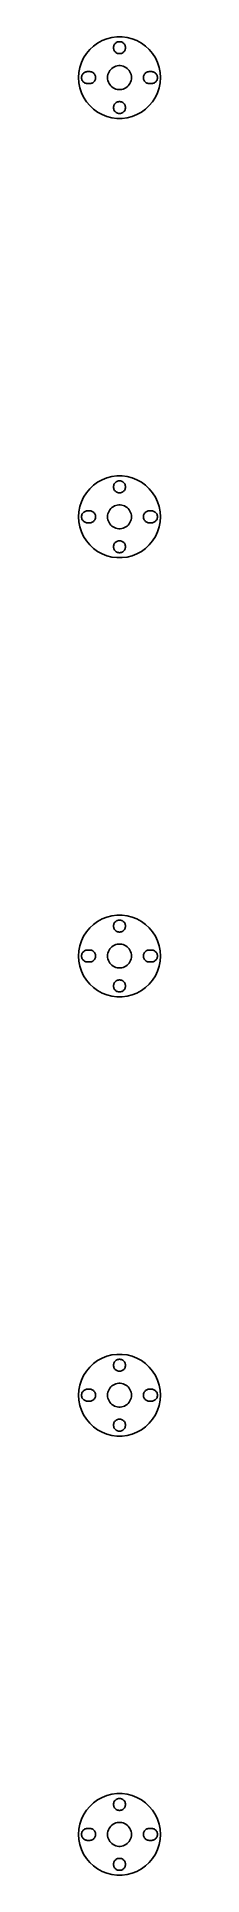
# Model space of a CAD drawing. Header units: metres. Extents: x -10 to 10, y -10 to 450.
import ezdxf

# ---------------------------------------------------------------- set-up
doc = ezdxf.new("R2010")
doc.units = ezdxf.units.M

msp = doc.modelspace()

# ---------------------------------------------------------------- linework, layer by layer
for p, q in [((-7.47192, 447.017), (-8.29242, 446.025)), ((-6.53358, 447.898), (-7.47192, 447.017)), ((-5.49222, 448.654), (-6.53358, 447.898)), ((-4.36423, 449.274), (-5.49222, 448.654)), ((-3.16742, 449.748), (-4.36423, 449.274)), ((-1.92065, 450.068), (-3.16742, 449.748)), ((-0.6436, 450.23), (-1.92065, 450.068)), ((-1.5, 447.5), (-1.48816, 447.688)), ((-1.48816, 447.312), (-1.5, 447.5)), ((-1.48816, 447.688), (-1.45287, 447.873)), ((-1.45287, 447.127), (-1.48816, 447.312)), ((-1.45287, 447.873), (-1.39465, 448.052)), ((-1.39465, 446.948), (-1.45287, 447.127)), ((-1.39465, 448.052), (-1.31445, 448.223)), ((-1.31445, 446.777), (-1.39465, 446.948)), ((-1.31445, 448.223), (-1.21352, 448.382)), ((-1.21352, 446.618), (-1.31445, 446.777)), ((-1.21352, 448.382), (-1.09344, 448.527)), ((-1.09344, 448.527), (-0.956131, 448.656)), ((-0.956131, 448.656), (-0.803726, 448.766)), ((-0.803726, 448.766), (-0.638657, 448.857)), ((0.6436, 450.23), (-0.6436, 450.23)), ((-0.638657, 448.857), (-0.463516, 448.927)), ((-0.463516, 448.927), (-0.281067, 448.973)), ((-0.281067, 448.973), (-0.094177, 448.997)), ((-0.094177, 448.997), (0.094177, 448.997)), ((0.094177, 448.997), (0.281067, 448.973)), ((0.281067, 448.973), (0.463516, 448.927)), ((0.463516, 448.927), (0.638657, 448.857)), ((0.638657, 448.857), (0.803726, 448.766)), ((1.92065, 450.068), (0.6436, 450.23)), ((0.803726, 448.766), (0.956131, 448.656)), ((0.956131, 448.656), (1.09344, 448.527)), ((1.09344, 448.527), (1.21352, 448.382)), ((1.21352, 448.382), (1.31445, 448.223)), ((1.31445, 446.777), (1.21352, 446.618)), ((1.31445, 448.223), (1.39465, 448.052)), ((1.39465, 446.948), (1.31445, 446.777)), ((1.39465, 448.052), (1.45287, 447.873)), ((1.45287, 447.127), (1.39465, 446.948)), ((1.45287, 447.873), (1.48816, 447.688)), ((1.48816, 447.312), (1.45287, 447.127)), ((1.48816, 447.688), (1.5, 447.5)), ((1.5, 447.5), (1.48816, 447.312)), ((3.16742, 449.748), (1.92065, 450.068)), ((4.36423, 449.274), (3.16742, 449.748)), ((5.49222, 448.654), (4.36423, 449.274)), ((6.53358, 447.898), (5.49222, 448.654)), ((7.47192, 447.017), (6.53358, 447.898)), ((8.29242, 446.025), (7.47192, 447.017)), ((-9.92796, 442.549), (-10.1692, 441.285)), ((-9.5302, 443.773), (-9.92796, 442.549)), ((-8.98213, 444.938), (-9.5302, 443.773)), ((-8.29242, 446.025), (-8.98213, 444.938)), ((-2.42705, 441.763), (-2.1869, 442.054)), ((-2.1869, 442.054), (-1.91226, 442.312)), ((-1.91226, 442.312), (-1.60747, 442.533)), ((-1.60747, 442.533), (-1.27733, 442.714)), ((-1.27733, 442.714), (-0.927048, 442.853)), ((-1.09344, 446.473), (-1.21352, 446.618)), ((-0.956131, 446.344), (-1.09344, 446.473)), ((-0.803726, 446.234), (-0.956131, 446.344)), ((-0.927048, 442.853), (-0.562134, 442.947)), ((-0.638657, 446.143), (-0.803726, 446.234)), ((-0.463516, 446.073), (-0.638657, 446.143)), ((-0.562134, 442.947), (-0.18837, 442.994)), ((-0.281067, 446.027), (-0.463516, 446.073)), ((-0.094177, 446.003), (-0.281067, 446.027)), ((-0.18837, 442.994), (0.18837, 442.994)), ((0.094177, 446.003), (-0.094177, 446.003)), ((0.281067, 446.027), (0.094177, 446.003)), ((0.18837, 442.994), (0.562134, 442.947)), ((0.463516, 446.073), (0.281067, 446.027)), ((0.638657, 446.143), (0.463516, 446.073)), ((0.562134, 442.947), (0.927048, 442.853)), ((0.803726, 446.234), (0.638657, 446.143)), ((0.956131, 446.344), (0.803726, 446.234)), ((0.927048, 442.853), (1.27733, 442.714)), ((1.09344, 446.473), (0.956131, 446.344)), ((1.21352, 446.618), (1.09344, 446.473)), ((1.27733, 442.714), (1.60747, 442.533)), ((1.60747, 442.533), (1.91226, 442.312)), ((1.91226, 442.312), (2.1869, 442.054)), ((2.1869, 442.054), (2.42705, 441.763)), ((8.98213, 444.938), (8.29242, 446.025)), ((9.5302, 443.773), (8.98213, 444.938)), ((9.92796, 442.549), (9.5302, 443.773)), ((10.1692, 441.285), (9.92796, 442.549)), ((-10.1692, 441.285), (-10.25, 440)), ((-10.25, 440), (-10.1692, 438.715)), ((-10.1692, 438.715), (-9.92796, 437.451)), ((-9.92796, 437.451), (-9.5302, 436.227)), ((-9.5, 440), (-9.48816, 440.188)), ((-9.48816, 439.812), (-9.5, 440)), ((-9.48816, 440.188), (-9.45287, 440.373)), ((-9.45287, 439.627), (-9.48816, 439.812)), ((-9.45287, 440.373), (-9.39465, 440.552)), ((-9.39465, 439.448), (-9.45287, 439.627)), ((-9.39465, 440.552), (-9.31445, 440.723)), ((-9.31445, 439.277), (-9.39465, 439.448)), ((-9.31445, 440.723), (-9.21352, 440.882)), ((-9.21352, 439.118), (-9.31445, 439.277)), ((-9.21352, 440.882), (-9.09344, 441.027)), ((-9.09344, 438.973), (-9.21352, 439.118)), ((-9.09344, 441.027), (-8.95613, 441.156)), ((-8.95613, 438.844), (-9.09344, 438.973)), ((-8.95613, 441.156), (-8.80373, 441.266)), ((-8.80373, 438.734), (-8.95613, 438.844)), ((-8.80373, 441.266), (-8.63866, 441.357)), ((-8.63866, 438.643), (-8.80373, 438.734)), ((-8.63866, 441.357), (-8.46352, 441.427)), ((-8.46352, 438.573), (-8.63866, 438.643)), ((-8.46352, 441.427), (-8.28107, 441.473)), ((-8.28107, 438.527), (-8.46352, 438.573)), ((-8.28107, 441.473), (-8.09418, 441.497)), ((-8.09418, 438.503), (-8.28107, 438.527)), ((-8.09418, 441.497), (-7.40581, 441.497)), ((-7.40581, 438.503), (-8.09418, 438.503)), ((-7.40581, 441.497), (-7.21892, 441.473)), ((-7.21892, 438.527), (-7.40581, 438.503)), ((-7.21892, 441.473), (-7.03647, 441.427)), ((-7.03647, 438.573), (-7.21892, 438.527)), ((-7.03647, 441.427), (-6.86133, 441.357)), ((-6.86133, 438.643), (-7.03647, 438.573)), ((-6.86133, 441.357), (-6.69626, 441.266)), ((-6.69626, 438.734), (-6.86133, 438.643)), ((-6.69626, 441.266), (-6.54385, 441.156)), ((-6.54385, 438.844), (-6.69626, 438.734)), ((-6.54385, 441.156), (-6.40654, 441.027)), ((-6.40654, 438.973), (-6.54385, 438.844)), ((-6.40654, 441.027), (-6.28647, 440.882)), ((-6.28647, 439.118), (-6.40654, 438.973)), ((-6.28647, 440.882), (-6.18553, 440.723)), ((-6.18553, 439.277), (-6.28647, 439.118)), ((-6.18553, 440.723), (-6.10533, 440.552)), ((-6.10533, 439.448), (-6.18553, 439.277)), ((-6.10533, 440.552), (-6.04712, 440.373)), ((-6.04712, 439.627), (-6.10533, 439.448)), ((-6.04712, 440.373), (-6.01183, 440.188)), ((-6.01183, 439.812), (-6.04712, 439.627)), ((-6.01183, 440.188), (-6, 440)), ((-6, 440), (-6.01183, 439.812)), ((-3, 440), (-2.97633, 440.376)), ((-2.97633, 439.624), (-3, 440)), ((-2.97633, 440.376), (-2.90575, 440.746)), ((-2.90575, 439.254), (-2.97633, 439.624)), ((-2.90575, 440.746), (-2.78932, 441.104)), ((-2.78932, 438.896), (-2.90575, 439.254)), ((-2.78932, 441.104), (-2.62891, 441.445)), ((-2.62891, 438.555), (-2.78932, 438.896)), ((-2.62891, 441.445), (-2.42705, 441.763)), ((-2.42705, 438.237), (-2.62891, 438.555)), ((-2.1869, 437.946), (-2.42705, 438.237)), ((-1.91226, 437.688), (-2.1869, 437.946)), ((-1.60747, 437.467), (-1.91226, 437.688)), ((-1.27733, 437.286), (-1.60747, 437.467)), ((1.60747, 437.467), (1.27733, 437.286)), ((1.91226, 437.688), (1.60747, 437.467)), ((2.1869, 437.946), (1.91226, 437.688)), ((2.42705, 438.237), (2.1869, 437.946)), ((2.42705, 441.763), (2.62891, 441.445)), ((2.62891, 438.555), (2.42705, 438.237)), ((2.62891, 441.445), (2.78932, 441.104)), ((2.78932, 438.896), (2.62891, 438.555)), ((2.78932, 441.104), (2.90575, 440.746)), ((2.90575, 439.254), (2.78932, 438.896)), ((2.90575, 440.746), (2.97633, 440.376)), ((2.97633, 439.624), (2.90575, 439.254)), ((2.97633, 440.376), (3, 440)), ((3, 440), (2.97633, 439.624)), ((6, 440), (6.01183, 440.188)), ((6.01183, 439.812), (6, 440)), ((6.01183, 440.188), (6.04712, 440.373)), ((6.04712, 439.627), (6.01183, 439.812)), ((6.04712, 440.373), (6.10533, 440.552)), ((6.10533, 439.448), (6.04712, 439.627)), ((6.10533, 440.552), (6.18553, 440.723)), ((6.18553, 439.277), (6.10533, 439.448)), ((6.18553, 440.723), (6.28647, 440.882)), ((6.28647, 439.118), (6.18553, 439.277)), ((6.28647, 440.882), (6.40654, 441.027)), ((6.40654, 438.973), (6.28647, 439.118)), ((6.40654, 441.027), (6.54385, 441.156)), ((6.54385, 438.844), (6.40654, 438.973)), ((6.54385, 441.156), (6.69626, 441.266)), ((6.69626, 438.734), (6.54385, 438.844)), ((6.69626, 441.266), (6.86133, 441.357)), ((6.86133, 438.643), (6.69626, 438.734)), ((6.86133, 441.357), (7.03647, 441.427)), ((7.03647, 438.573), (6.86133, 438.643)), ((7.03647, 441.427), (7.21892, 441.473)), ((7.21892, 438.527), (7.03647, 438.573)), ((7.21892, 441.473), (7.40581, 441.497)), ((7.40581, 438.503), (7.21892, 438.527)), ((7.40581, 441.497), (8.09418, 441.497)), ((8.09418, 438.503), (7.40581, 438.503)), ((8.09418, 441.497), (8.28107, 441.473)), ((8.28107, 438.527), (8.09418, 438.503)), ((8.28107, 441.473), (8.46352, 441.427)), ((8.46352, 438.573), (8.28107, 438.527)), ((8.46352, 441.427), (8.63866, 441.357)), ((8.63866, 438.643), (8.46352, 438.573)), ((8.63866, 441.357), (8.80373, 441.266)), ((8.80373, 438.734), (8.63866, 438.643)), ((8.80373, 441.266), (8.95613, 441.156)), ((8.95613, 438.844), (8.80373, 438.734)), ((8.95613, 441.156), (9.09344, 441.027)), ((9.09344, 438.973), (8.95613, 438.844)), ((9.09344, 441.027), (9.21352, 440.882)), ((9.21352, 439.118), (9.09344, 438.973)), ((9.21352, 440.882), (9.31445, 440.723)), ((9.31445, 439.277), (9.21352, 439.118)), ((9.31445, 440.723), (9.39465, 440.552)), ((9.39465, 439.448), (9.31445, 439.277)), ((9.39465, 440.552), (9.45287, 440.373)), ((9.45287, 439.627), (9.39465, 439.448)), ((9.45287, 440.373), (9.48816, 440.188)), ((9.48816, 439.812), (9.45287, 439.627)), ((9.48816, 440.188), (9.5, 440)), ((9.5, 440), (9.48816, 439.812)), ((9.5302, 436.227), (9.92796, 437.451)), ((9.92796, 437.451), (10.1692, 438.715)), ((10.25, 440), (10.1692, 441.285)), ((10.1692, 438.715), (10.25, 440)), ((-9.5302, 436.227), (-8.98213, 435.062)), ((-8.98213, 435.062), (-8.29242, 433.975)), ((-8.29242, 433.975), (-7.47192, 432.983)), ((-7.47192, 432.983), (-6.53358, 432.102)), ((-1.48816, 432.688), (-1.45287, 432.873)), ((-1.45287, 432.873), (-1.39465, 433.052)), ((-1.39465, 433.052), (-1.31445, 433.223)), ((-1.31445, 433.223), (-1.21352, 433.382)), ((-0.927048, 437.147), (-1.27733, 437.286)), ((-1.21352, 433.382), (-1.09344, 433.527)), ((-1.09344, 433.527), (-0.956131, 433.656)), ((-0.956131, 433.656), (-0.803726, 433.766)), ((-0.562134, 437.053), (-0.927048, 437.147)), ((-0.803726, 433.766), (-0.638657, 433.857)), ((-0.638657, 433.857), (-0.463516, 433.927)), ((-0.18837, 437.006), (-0.562134, 437.053)), ((-0.463516, 433.927), (-0.281067, 433.973)), ((-0.281067, 433.973), (-0.094177, 433.997)), ((0.18837, 437.006), (-0.18837, 437.006)), ((-0.094177, 433.997), (0.094177, 433.997)), ((0.094177, 433.997), (0.281067, 433.973)), ((0.562134, 437.053), (0.18837, 437.006)), ((0.281067, 433.973), (0.463516, 433.927)), ((0.463516, 433.927), (0.638657, 433.857)), ((0.927048, 437.147), (0.562134, 437.053)), ((0.638657, 433.857), (0.803726, 433.766)), ((0.803726, 433.766), (0.956131, 433.656)), ((1.27733, 437.286), (0.927048, 437.147)), ((0.956131, 433.656), (1.09344, 433.527)), ((1.09344, 433.527), (1.21352, 433.382)), ((1.21352, 433.382), (1.31445, 433.223)), ((1.31445, 433.223), (1.39465, 433.052)), ((1.39465, 433.052), (1.45287, 432.873)), ((1.45287, 432.873), (1.48816, 432.688)), ((6.53358, 432.102), (7.47192, 432.983)), ((7.47192, 432.983), (8.29242, 433.975)), ((8.29242, 433.975), (8.98213, 435.062)), ((8.98213, 435.062), (9.5302, 436.227)), ((-6.53358, 432.102), (-5.49222, 431.346)), ((-5.49222, 431.346), (-4.36423, 430.726)), ((-4.36423, 430.726), (-3.16742, 430.252)), ((-3.16742, 430.252), (-1.92065, 429.932)), ((-1.92065, 429.932), (-0.6436, 429.77)), ((-1.5, 432.5), (-1.48816, 432.688)), ((-1.48816, 432.312), (-1.5, 432.5)), ((-1.45287, 432.127), (-1.48816, 432.312)), ((-1.39465, 431.948), (-1.45287, 432.127)), ((-1.31445, 431.777), (-1.39465, 431.948)), ((-1.21352, 431.618), (-1.31445, 431.777)), ((-1.09344, 431.473), (-1.21352, 431.618)), ((-0.956131, 431.344), (-1.09344, 431.473)), ((-0.803726, 431.234), (-0.956131, 431.344)), ((-0.638657, 431.143), (-0.803726, 431.234)), ((-0.6436, 429.77), (0.6436, 429.77)), ((-0.463516, 431.073), (-0.638657, 431.143)), ((-0.281067, 431.027), (-0.463516, 431.073)), ((-0.094177, 431.003), (-0.281067, 431.027)), ((0.094177, 431.003), (-0.094177, 431.003)), ((0.281067, 431.027), (0.094177, 431.003)), ((0.463516, 431.073), (0.281067, 431.027)), ((0.638657, 431.143), (0.463516, 431.073)), ((0.803726, 431.234), (0.638657, 431.143)), ((0.6436, 429.77), (1.92065, 429.932)), ((0.956131, 431.344), (0.803726, 431.234)), ((1.09344, 431.473), (0.956131, 431.344)), ((1.21352, 431.618), (1.09344, 431.473)), ((1.31445, 431.777), (1.21352, 431.618)), ((1.39465, 431.948), (1.31445, 431.777)), ((1.45287, 432.127), (1.39465, 431.948)), ((1.48816, 432.312), (1.45287, 432.127)), ((1.48816, 432.688), (1.5, 432.5)), ((1.5, 432.5), (1.48816, 432.312)), ((1.92065, 429.932), (3.16742, 430.252)), ((3.16742, 430.252), (4.36423, 430.726)), ((4.36423, 430.726), (5.49222, 431.346)), ((5.49222, 431.346), (6.53358, 432.102)), ((-7.47192, 337.017), (-8.29242, 336.025)), ((-6.53358, 337.898), (-7.47192, 337.017)), ((-5.49222, 338.654), (-6.53358, 337.898)), ((-4.36423, 339.274), (-5.49222, 338.654)), ((-3.16742, 339.748), (-4.36423, 339.274)), ((-1.92065, 340.068), (-3.16742, 339.748)), ((-0.6436, 340.23), (-1.92065, 340.068)), ((-1.5, 337.5), (-1.48816, 337.688)), ((-1.48816, 337.312), (-1.5, 337.5)), ((-1.48816, 337.688), (-1.45287, 337.873)), ((-1.45287, 337.127), (-1.48816, 337.312)), ((-1.45287, 337.873), (-1.39465, 338.052)), ((-1.39465, 336.948), (-1.45287, 337.127)), ((-1.39465, 338.052), (-1.31445, 338.223)), ((-1.31445, 336.777), (-1.39465, 336.948)), ((-1.31445, 338.223), (-1.21352, 338.382)), ((-1.21352, 336.618), (-1.31445, 336.777)), ((-1.21352, 338.382), (-1.09344, 338.527)), ((-1.09344, 336.473), (-1.21352, 336.618)), ((-1.09344, 338.527), (-0.956131, 338.656)), ((-0.956131, 336.344), (-1.09344, 336.473)), ((-0.956131, 338.656), (-0.803726, 338.766)), ((-0.803726, 336.234), (-0.956131, 336.344)), ((-0.803726, 338.766), (-0.638657, 338.857)), ((-0.638657, 336.143), (-0.803726, 336.234)), ((0.6436, 340.23), (-0.6436, 340.23)), ((-0.638657, 338.857), (-0.463516, 338.927)), ((-0.463516, 336.073), (-0.638657, 336.143)), ((-0.463516, 338.927), (-0.281067, 338.973)), ((-0.281067, 338.973), (-0.094177, 338.997)), ((-0.094177, 338.997), (0.094177, 338.997)), ((0.094177, 338.997), (0.281067, 338.973)), ((0.281067, 338.973), (0.463516, 338.927)), ((0.463516, 338.927), (0.638657, 338.857)), ((0.638657, 336.143), (0.463516, 336.073)), ((0.638657, 338.857), (0.803726, 338.766)), ((0.803726, 336.234), (0.638657, 336.143)), ((1.92065, 340.068), (0.6436, 340.23)), ((0.803726, 338.766), (0.956131, 338.656)), ((0.956131, 336.344), (0.803726, 336.234)), ((0.956131, 338.656), (1.09344, 338.527)), ((1.09344, 336.473), (0.956131, 336.344)), ((1.09344, 338.527), (1.21352, 338.382)), ((1.21352, 336.618), (1.09344, 336.473)), ((1.21352, 338.382), (1.31445, 338.223)), ((1.31445, 336.777), (1.21352, 336.618)), ((1.31445, 338.223), (1.39465, 338.052)), ((1.39465, 336.948), (1.31445, 336.777)), ((1.39465, 338.052), (1.45287, 337.873)), ((1.45287, 337.127), (1.39465, 336.948)), ((1.45287, 337.873), (1.48816, 337.688)), ((1.48816, 337.312), (1.45287, 337.127)), ((1.48816, 337.688), (1.5, 337.5)), ((1.5, 337.5), (1.48816, 337.312)), ((3.16742, 339.748), (1.92065, 340.068)), ((4.36423, 339.274), (3.16742, 339.748)), ((5.49222, 338.654), (4.36423, 339.274)), ((6.53358, 337.898), (5.49222, 338.654)), ((7.47192, 337.017), (6.53358, 337.898)), ((8.29242, 336.025), (7.47192, 337.017)), ((-9.92796, 332.549), (-10.1692, 331.285)), ((-9.5302, 333.773), (-9.92796, 332.549)), ((-8.98213, 334.938), (-9.5302, 333.773)), ((-8.29242, 336.025), (-8.98213, 334.938)), ((-2.62891, 331.445), (-2.42705, 331.763)), ((-2.42705, 331.763), (-2.1869, 332.054)), ((-2.1869, 332.054), (-1.91226, 332.312)), ((-1.91226, 332.312), (-1.60747, 332.533)), ((-1.60747, 332.533), (-1.27733, 332.714)), ((-1.27733, 332.714), (-0.927048, 332.853)), ((-0.927048, 332.853), (-0.562134, 332.947)), ((-0.562134, 332.947), (-0.18837, 332.994)), ((-0.281067, 336.027), (-0.463516, 336.073)), ((-0.094177, 336.003), (-0.281067, 336.027)), ((-0.18837, 332.994), (0.18837, 332.994)), ((0.094177, 336.003), (-0.094177, 336.003)), ((0.281067, 336.027), (0.094177, 336.003)), ((0.18837, 332.994), (0.562134, 332.947)), ((0.463516, 336.073), (0.281067, 336.027)), ((0.562134, 332.947), (0.927048, 332.853)), ((0.927048, 332.853), (1.27733, 332.714)), ((1.27733, 332.714), (1.60747, 332.533)), ((1.60747, 332.533), (1.91226, 332.312)), ((1.91226, 332.312), (2.1869, 332.054)), ((2.1869, 332.054), (2.42705, 331.763)), ((2.42705, 331.763), (2.62891, 331.445)), ((8.98213, 334.938), (8.29242, 336.025)), ((9.5302, 333.773), (8.98213, 334.938)), ((9.92796, 332.549), (9.5302, 333.773)), ((10.1692, 331.285), (9.92796, 332.549)), ((-10.1692, 331.285), (-10.25, 330)), ((-10.25, 330), (-10.1692, 328.715)), ((-10.1692, 328.715), (-9.92796, 327.451)), ((-9.92796, 327.451), (-9.5302, 326.227)), ((-9.5, 330), (-9.48816, 330.188)), ((-9.48816, 329.812), (-9.5, 330)), ((-9.48816, 330.188), (-9.45287, 330.373)), ((-9.45287, 329.627), (-9.48816, 329.812)), ((-9.45287, 330.373), (-9.39465, 330.552)), ((-9.39465, 329.448), (-9.45287, 329.627)), ((-9.39465, 330.552), (-9.31445, 330.723)), ((-9.31445, 329.277), (-9.39465, 329.448)), ((-9.31445, 330.723), (-9.21352, 330.882)), ((-9.21352, 329.118), (-9.31445, 329.277)), ((-9.21352, 330.882), (-9.09344, 331.027)), ((-9.09344, 328.973), (-9.21352, 329.118)), ((-9.09344, 331.027), (-8.95613, 331.156)), ((-8.95613, 328.844), (-9.09344, 328.973)), ((-8.95613, 331.156), (-8.80373, 331.266)), ((-8.80373, 328.734), (-8.95613, 328.844)), ((-8.80373, 331.266), (-8.63866, 331.357)), ((-8.63866, 328.643), (-8.80373, 328.734)), ((-8.63866, 331.357), (-8.46352, 331.427)), ((-8.46352, 328.573), (-8.63866, 328.643)), ((-8.46352, 331.427), (-8.28107, 331.473)), ((-8.28107, 328.527), (-8.46352, 328.573)), ((-8.28107, 331.473), (-8.09418, 331.497)), ((-8.09418, 328.503), (-8.28107, 328.527)), ((-8.09418, 331.497), (-7.40581, 331.497)), ((-7.40581, 328.503), (-8.09418, 328.503)), ((-7.40581, 331.497), (-7.21892, 331.473)), ((-7.21892, 328.527), (-7.40581, 328.503)), ((-7.21892, 331.473), (-7.03647, 331.427)), ((-7.03647, 328.573), (-7.21892, 328.527)), ((-7.03647, 331.427), (-6.86133, 331.357)), ((-6.86133, 328.643), (-7.03647, 328.573)), ((-6.86133, 331.357), (-6.69626, 331.266)), ((-6.69626, 328.734), (-6.86133, 328.643)), ((-6.69626, 331.266), (-6.54385, 331.156)), ((-6.54385, 328.844), (-6.69626, 328.734)), ((-6.54385, 331.156), (-6.40654, 331.027)), ((-6.40654, 328.973), (-6.54385, 328.844)), ((-6.40654, 331.027), (-6.28647, 330.882)), ((-6.28647, 329.118), (-6.40654, 328.973)), ((-6.28647, 330.882), (-6.18553, 330.723)), ((-6.18553, 329.277), (-6.28647, 329.118)), ((-6.18553, 330.723), (-6.10533, 330.552)), ((-6.10533, 329.448), (-6.18553, 329.277)), ((-6.10533, 330.552), (-6.04712, 330.373)), ((-6.04712, 329.627), (-6.10533, 329.448)), ((-6.04712, 330.373), (-6.01183, 330.188)), ((-6.01183, 329.812), (-6.04712, 329.627)), ((-6.01183, 330.188), (-6, 330)), ((-6, 330), (-6.01183, 329.812)), ((-3, 330), (-2.97633, 330.376)), ((-2.97633, 329.624), (-3, 330)), ((-2.97633, 330.376), (-2.90575, 330.746)), ((-2.90575, 329.254), (-2.97633, 329.624)), ((-2.90575, 330.746), (-2.78932, 331.104)), ((-2.78932, 328.896), (-2.90575, 329.254)), ((-2.78932, 331.104), (-2.62891, 331.445)), ((-2.62891, 328.555), (-2.78932, 328.896)), ((-2.42705, 328.237), (-2.62891, 328.555)), ((-2.1869, 327.946), (-2.42705, 328.237)), ((-1.91226, 327.688), (-2.1869, 327.946)), ((-1.60747, 327.467), (-1.91226, 327.688)), ((-1.27733, 327.286), (-1.60747, 327.467)), ((-0.927048, 327.147), (-1.27733, 327.286)), ((-0.562134, 327.053), (-0.927048, 327.147)), ((-0.18837, 327.006), (-0.562134, 327.053)), ((0.18837, 327.006), (-0.18837, 327.006)), ((0.562134, 327.053), (0.18837, 327.006)), ((0.927048, 327.147), (0.562134, 327.053)), ((1.27733, 327.286), (0.927048, 327.147)), ((1.60747, 327.467), (1.27733, 327.286)), ((1.91226, 327.688), (1.60747, 327.467)), ((2.1869, 327.946), (1.91226, 327.688)), ((2.42705, 328.237), (2.1869, 327.946)), ((2.62891, 328.555), (2.42705, 328.237)), ((2.62891, 331.445), (2.78932, 331.104)), ((2.78932, 328.896), (2.62891, 328.555)), ((2.78932, 331.104), (2.90575, 330.746)), ((2.90575, 329.254), (2.78932, 328.896)), ((2.90575, 330.746), (2.97633, 330.376)), ((2.97633, 329.624), (2.90575, 329.254)), ((2.97633, 330.376), (3, 330)), ((3, 330), (2.97633, 329.624)), ((6, 330), (6.01183, 330.188)), ((6.01183, 329.812), (6, 330)), ((6.01183, 330.188), (6.04712, 330.373)), ((6.04712, 329.627), (6.01183, 329.812)), ((6.04712, 330.373), (6.10533, 330.552)), ((6.10533, 329.448), (6.04712, 329.627)), ((6.10533, 330.552), (6.18553, 330.723)), ((6.18553, 329.277), (6.10533, 329.448)), ((6.18553, 330.723), (6.28647, 330.882)), ((6.28647, 329.118), (6.18553, 329.277)), ((6.28647, 330.882), (6.40654, 331.027)), ((6.40654, 328.973), (6.28647, 329.118)), ((6.40654, 331.027), (6.54385, 331.156)), ((6.54385, 328.844), (6.40654, 328.973)), ((6.54385, 331.156), (6.69626, 331.266)), ((6.69626, 328.734), (6.54385, 328.844)), ((6.69626, 331.266), (6.86133, 331.357)), ((6.86133, 328.643), (6.69626, 328.734)), ((6.86133, 331.357), (7.03647, 331.427)), ((7.03647, 328.573), (6.86133, 328.643)), ((7.03647, 331.427), (7.21892, 331.473)), ((7.21892, 328.527), (7.03647, 328.573)), ((7.21892, 331.473), (7.40581, 331.497)), ((7.40581, 328.503), (7.21892, 328.527)), ((7.40581, 331.497), (8.09418, 331.497)), ((8.09418, 328.503), (7.40581, 328.503)), ((8.09418, 331.497), (8.28107, 331.473)), ((8.28107, 328.527), (8.09418, 328.503)), ((8.28107, 331.473), (8.46352, 331.427)), ((8.46352, 328.573), (8.28107, 328.527)), ((8.46352, 331.427), (8.63866, 331.357)), ((8.63866, 328.643), (8.46352, 328.573)), ((8.63866, 331.357), (8.80373, 331.266)), ((8.80373, 328.734), (8.63866, 328.643)), ((8.80373, 331.266), (8.95613, 331.156)), ((8.95613, 328.844), (8.80373, 328.734)), ((8.95613, 331.156), (9.09344, 331.027)), ((9.09344, 328.973), (8.95613, 328.844)), ((9.09344, 331.027), (9.21352, 330.882)), ((9.21352, 329.118), (9.09344, 328.973)), ((9.21352, 330.882), (9.31445, 330.723)), ((9.31445, 329.277), (9.21352, 329.118)), ((9.31445, 330.723), (9.39465, 330.552)), ((9.39465, 329.448), (9.31445, 329.277)), ((9.39465, 330.552), (9.45287, 330.373)), ((9.45287, 329.627), (9.39465, 329.448)), ((9.45287, 330.373), (9.48816, 330.188)), ((9.48816, 329.812), (9.45287, 329.627)), ((9.48816, 330.188), (9.5, 330)), ((9.5, 330), (9.48816, 329.812)), ((9.5302, 326.227), (9.92796, 327.451)), ((9.92796, 327.451), (10.1692, 328.715)), ((10.25, 330), (10.1692, 331.285)), ((10.1692, 328.715), (10.25, 330)), ((-9.5302, 326.227), (-8.98213, 325.062)), ((-8.98213, 325.062), (-8.29242, 323.975)), ((-8.29242, 323.975), (-7.47192, 322.983)), ((-7.47192, 322.983), (-6.53358, 322.102)), ((-1.5, 322.5), (-1.48816, 322.688)), ((-1.48816, 322.312), (-1.5, 322.5)), ((-1.48816, 322.688), (-1.45287, 322.873)), ((-1.45287, 322.873), (-1.39465, 323.052)), ((-1.39465, 323.052), (-1.31445, 323.223)), ((-1.31445, 323.223), (-1.21352, 323.382)), ((-1.21352, 323.382), (-1.09344, 323.527)), ((-1.09344, 323.527), (-0.956131, 323.656)), ((-0.956131, 323.656), (-0.803726, 323.766)), ((-0.803726, 323.766), (-0.638657, 323.857)), ((-0.638657, 323.857), (-0.463516, 323.927)), ((-0.463516, 323.927), (-0.281067, 323.973)), ((-0.281067, 323.973), (-0.094177, 323.997)), ((-0.094177, 323.997), (0.094177, 323.997)), ((0.094177, 323.997), (0.281067, 323.973)), ((0.281067, 323.973), (0.463516, 323.927)), ((0.463516, 323.927), (0.638657, 323.857)), ((0.638657, 323.857), (0.803726, 323.766)), ((0.803726, 323.766), (0.956131, 323.656)), ((0.956131, 323.656), (1.09344, 323.527)), ((1.09344, 323.527), (1.21352, 323.382)), ((1.21352, 323.382), (1.31445, 323.223)), ((1.31445, 323.223), (1.39465, 323.052)), ((1.39465, 323.052), (1.45287, 322.873)), ((1.45287, 322.873), (1.48816, 322.688)), ((1.48816, 322.688), (1.5, 322.5)), ((1.5, 322.5), (1.48816, 322.312)), ((6.53358, 322.102), (7.47192, 322.983)), ((7.47192, 322.983), (8.29242, 323.975)), ((8.29242, 323.975), (8.98213, 325.062)), ((8.98213, 325.062), (9.5302, 326.227)), ((-6.53358, 322.102), (-5.49222, 321.346)), ((-5.49222, 321.346), (-4.36423, 320.726)), ((-4.36423, 320.726), (-3.16742, 320.252)), ((-3.16742, 320.252), (-1.92065, 319.932)), ((-1.92065, 319.932), (-0.6436, 319.77)), ((-1.45287, 322.127), (-1.48816, 322.312)), ((-1.39465, 321.948), (-1.45287, 322.127)), ((-1.31445, 321.777), (-1.39465, 321.948)), ((-1.21352, 321.618), (-1.31445, 321.777)), ((-1.09344, 321.473), (-1.21352, 321.618)), ((-0.956131, 321.344), (-1.09344, 321.473)), ((-0.803726, 321.234), (-0.956131, 321.344)), ((-0.638657, 321.143), (-0.803726, 321.234)), ((-0.6436, 319.77), (0.6436, 319.77)), ((-0.463516, 321.073), (-0.638657, 321.143)), ((-0.281067, 321.027), (-0.463516, 321.073)), ((-0.094177, 321.003), (-0.281067, 321.027)), ((0.094177, 321.003), (-0.094177, 321.003)), ((0.281067, 321.027), (0.094177, 321.003)), ((0.463516, 321.073), (0.281067, 321.027)), ((0.638657, 321.143), (0.463516, 321.073)), ((0.803726, 321.234), (0.638657, 321.143)), ((0.6436, 319.77), (1.92065, 319.932)), ((0.956131, 321.344), (0.803726, 321.234)), ((1.09344, 321.473), (0.956131, 321.344)), ((1.21352, 321.618), (1.09344, 321.473)), ((1.31445, 321.777), (1.21352, 321.618)), ((1.39465, 321.948), (1.31445, 321.777)), ((1.45287, 322.127), (1.39465, 321.948)), ((1.48816, 322.312), (1.45287, 322.127)), ((1.92065, 319.932), (3.16742, 320.252)), ((3.16742, 320.252), (4.36423, 320.726)), ((4.36423, 320.726), (5.49222, 321.346)), ((5.49222, 321.346), (6.53358, 322.102)), ((-0.6436, 230.23), (-1.92065, 230.068)), ((0.6436, 230.23), (-0.6436, 230.23)), ((1.92065, 230.068), (0.6436, 230.23)), ((-8.29242, 226.025), (-8.98213, 224.938)), ((-7.47192, 227.017), (-8.29242, 226.025)), ((-6.53358, 227.898), (-7.47192, 227.017)), ((-5.49222, 228.654), (-6.53358, 227.898)), ((-4.36423, 229.274), (-5.49222, 228.654)), ((-3.16742, 229.748), (-4.36423, 229.274)), ((-1.92065, 230.068), (-3.16742, 229.748)), ((-1.5, 227.5), (-1.48816, 227.688)), ((-1.48816, 227.312), (-1.5, 227.5)), ((-1.48816, 227.688), (-1.45287, 227.873)), ((-1.45287, 227.127), (-1.48816, 227.312)), ((-1.45287, 227.873), (-1.39465, 228.052)), ((-1.39465, 226.948), (-1.45287, 227.127)), ((-1.39465, 228.052), (-1.31445, 228.223)), ((-1.31445, 226.777), (-1.39465, 226.948)), ((-1.31445, 228.223), (-1.21352, 228.382)), ((-1.21352, 226.618), (-1.31445, 226.777)), ((-1.21352, 228.382), (-1.09344, 228.527)), ((-1.09344, 226.473), (-1.21352, 226.618)), ((-1.09344, 228.527), (-0.956131, 228.656)), ((-0.956131, 226.344), (-1.09344, 226.473)), ((-0.956131, 228.656), (-0.803726, 228.766)), ((-0.803726, 226.234), (-0.956131, 226.344)), ((-0.803726, 228.766), (-0.638657, 228.857)), ((-0.638657, 226.143), (-0.803726, 226.234)), ((-0.638657, 228.857), (-0.463516, 228.927)), ((-0.463516, 226.073), (-0.638657, 226.143)), ((-0.463516, 228.927), (-0.281067, 228.973)), ((-0.281067, 226.027), (-0.463516, 226.073)), ((-0.281067, 228.973), (-0.094177, 228.997)), ((-0.094177, 226.003), (-0.281067, 226.027)), ((-0.094177, 228.997), (0.094177, 228.997)), ((0.094177, 226.003), (-0.094177, 226.003)), ((0.094177, 228.997), (0.281067, 228.973)), ((0.281067, 226.027), (0.094177, 226.003)), ((0.281067, 228.973), (0.463516, 228.927)), ((0.463516, 226.073), (0.281067, 226.027)), ((0.463516, 228.927), (0.638657, 228.857)), ((0.638657, 226.143), (0.463516, 226.073)), ((0.638657, 228.857), (0.803726, 228.766)), ((0.803726, 226.234), (0.638657, 226.143)), ((0.803726, 228.766), (0.956131, 228.656)), ((0.956131, 226.344), (0.803726, 226.234)), ((0.956131, 228.656), (1.09344, 228.527)), ((1.09344, 226.473), (0.956131, 226.344)), ((1.09344, 228.527), (1.21352, 228.382)), ((1.21352, 226.618), (1.09344, 226.473)), ((1.21352, 228.382), (1.31445, 228.223)), ((1.31445, 226.777), (1.21352, 226.618)), ((1.31445, 228.223), (1.39465, 228.052)), ((1.39465, 226.948), (1.31445, 226.777)), ((1.39465, 228.052), (1.45287, 227.873)), ((1.45287, 227.127), (1.39465, 226.948)), ((1.45287, 227.873), (1.48816, 227.688)), ((1.48816, 227.312), (1.45287, 227.127)), ((1.48816, 227.688), (1.5, 227.5)), ((1.5, 227.5), (1.48816, 227.312)), ((3.16742, 229.748), (1.92065, 230.068)), ((4.36423, 229.274), (3.16742, 229.748)), ((5.49222, 228.654), (4.36423, 229.274)), ((6.53358, 227.898), (5.49222, 228.654)), ((7.47192, 227.017), (6.53358, 227.898)), ((8.29242, 226.025), (7.47192, 227.017)), ((8.98213, 224.938), (8.29242, 226.025)), ((-10.1692, 221.285), (-10.25, 220)), ((-9.92796, 222.549), (-10.1692, 221.285)), ((-9.5302, 223.773), (-9.92796, 222.549)), ((-8.98213, 224.938), (-9.5302, 223.773)), ((-9.21352, 220.882), (-9.09344, 221.027)), ((-9.09344, 221.027), (-8.95613, 221.156)), ((-8.95613, 221.156), (-8.80373, 221.266)), ((-8.80373, 221.266), (-8.63866, 221.357)), ((-8.63866, 221.357), (-8.46352, 221.427)), ((-8.46352, 221.427), (-8.28107, 221.473)), ((-8.28107, 221.473), (-8.09418, 221.497)), ((-8.09418, 221.497), (-7.40581, 221.497)), ((-7.40581, 221.497), (-7.21892, 221.473)), ((-7.21892, 221.473), (-7.03647, 221.427)), ((-7.03647, 221.427), (-6.86133, 221.357)), ((-6.86133, 221.357), (-6.69626, 221.266)), ((-6.69626, 221.266), (-6.54385, 221.156)), ((-6.54385, 221.156), (-6.40654, 221.027)), ((-6.40654, 221.027), (-6.28647, 220.882)), ((-2.90575, 220.746), (-2.78932, 221.104)), ((-2.78932, 221.104), (-2.62891, 221.445)), ((-2.62891, 221.445), (-2.42705, 221.763)), ((-2.42705, 221.763), (-2.1869, 222.054)), ((-2.1869, 222.054), (-1.91226, 222.312)), ((-1.91226, 222.312), (-1.60747, 222.533)), ((-1.60747, 222.533), (-1.27733, 222.714)), ((-1.27733, 222.714), (-0.927048, 222.853)), ((-0.927048, 222.853), (-0.562134, 222.947)), ((-0.562134, 222.947), (-0.18837, 222.994)), ((-0.18837, 222.994), (0.18837, 222.994)), ((0.18837, 222.994), (0.562134, 222.947)), ((0.562134, 222.947), (0.927048, 222.853)), ((0.927048, 222.853), (1.27733, 222.714)), ((1.27733, 222.714), (1.60747, 222.533)), ((1.60747, 222.533), (1.91226, 222.312)), ((1.91226, 222.312), (2.1869, 222.054)), ((2.1869, 222.054), (2.42705, 221.763)), ((2.42705, 221.763), (2.62891, 221.445)), ((2.62891, 221.445), (2.78932, 221.104)), ((2.78932, 221.104), (2.90575, 220.746)), ((6.28647, 220.882), (6.40654, 221.027)), ((6.40654, 221.027), (6.54385, 221.156)), ((6.54385, 221.156), (6.69626, 221.266)), ((6.69626, 221.266), (6.86133, 221.357)), ((6.86133, 221.357), (7.03647, 221.427)), ((7.03647, 221.427), (7.21892, 221.473)), ((7.21892, 221.473), (7.40581, 221.497)), ((7.40581, 221.497), (8.09418, 221.497)), ((8.09418, 221.497), (8.28107, 221.473)), ((8.28107, 221.473), (8.46352, 221.427)), ((8.46352, 221.427), (8.63866, 221.357)), ((8.63866, 221.357), (8.80373, 221.266)), ((8.80373, 221.266), (8.95613, 221.156)), ((8.95613, 221.156), (9.09344, 221.027)), ((9.5302, 223.773), (8.98213, 224.938)), ((9.09344, 221.027), (9.21352, 220.882)), ((9.92796, 222.549), (9.5302, 223.773)), ((10.1692, 221.285), (9.92796, 222.549)), ((10.25, 220), (10.1692, 221.285)), ((-10.25, 220), (-10.1692, 218.715)), ((-10.1692, 218.715), (-9.92796, 217.451)), ((-9.92796, 217.451), (-9.5302, 216.227)), ((-9.5, 220), (-9.48816, 220.188)), ((-9.48816, 219.812), (-9.5, 220)), ((-9.48816, 220.188), (-9.45287, 220.373)), ((-9.45287, 219.627), (-9.48816, 219.812)), ((-9.45287, 220.373), (-9.39465, 220.552)), ((-9.39465, 219.448), (-9.45287, 219.627)), ((-9.39465, 220.552), (-9.31445, 220.723)), ((-9.31445, 219.277), (-9.39465, 219.448)), ((-9.31445, 220.723), (-9.21352, 220.882)), ((-9.21352, 219.118), (-9.31445, 219.277)), ((-9.09344, 218.973), (-9.21352, 219.118)), ((-8.95613, 218.844), (-9.09344, 218.973)), ((-8.80373, 218.734), (-8.95613, 218.844)), ((-8.63866, 218.643), (-8.80373, 218.734)), ((-8.46352, 218.573), (-8.63866, 218.643)), ((-8.28107, 218.527), (-8.46352, 218.573)), ((-8.09418, 218.503), (-8.28107, 218.527)), ((-7.40581, 218.503), (-8.09418, 218.503)), ((-7.21892, 218.527), (-7.40581, 218.503)), ((-7.03647, 218.573), (-7.21892, 218.527)), ((-6.86133, 218.643), (-7.03647, 218.573)), ((-6.69626, 218.734), (-6.86133, 218.643)), ((-6.54385, 218.844), (-6.69626, 218.734)), ((-6.40654, 218.973), (-6.54385, 218.844)), ((-6.28647, 219.118), (-6.40654, 218.973)), ((-6.28647, 220.882), (-6.18553, 220.723)), ((-6.18553, 219.277), (-6.28647, 219.118)), ((-6.18553, 220.723), (-6.10533, 220.552)), ((-6.10533, 219.448), (-6.18553, 219.277)), ((-6.10533, 220.552), (-6.04712, 220.373)), ((-6.04712, 219.627), (-6.10533, 219.448)), ((-6.04712, 220.373), (-6.01183, 220.188)), ((-6.01183, 219.812), (-6.04712, 219.627)), ((-6.01183, 220.188), (-6, 220)), ((-6, 220), (-6.01183, 219.812)), ((-3, 220), (-2.97633, 220.376)), ((-2.97633, 219.624), (-3, 220)), ((-2.97633, 220.376), (-2.90575, 220.746)), ((-2.90575, 219.254), (-2.97633, 219.624)), ((-2.78932, 218.896), (-2.90575, 219.254)), ((-2.62891, 218.555), (-2.78932, 218.896)), ((-2.42705, 218.237), (-2.62891, 218.555)), ((-2.1869, 217.946), (-2.42705, 218.237)), ((-1.91226, 217.688), (-2.1869, 217.946)), ((-1.60747, 217.467), (-1.91226, 217.688)), ((-1.27733, 217.286), (-1.60747, 217.467)), ((-0.927048, 217.147), (-1.27733, 217.286)), ((-0.562134, 217.053), (-0.927048, 217.147)), ((-0.18837, 217.006), (-0.562134, 217.053)), ((0.18837, 217.006), (-0.18837, 217.006)), ((0.562134, 217.053), (0.18837, 217.006)), ((0.927048, 217.147), (0.562134, 217.053)), ((1.27733, 217.286), (0.927048, 217.147)), ((1.60747, 217.467), (1.27733, 217.286)), ((1.91226, 217.688), (1.60747, 217.467)), ((2.1869, 217.946), (1.91226, 217.688)), ((2.42705, 218.237), (2.1869, 217.946)), ((2.62891, 218.555), (2.42705, 218.237)), ((2.78932, 218.896), (2.62891, 218.555)), ((2.90575, 219.254), (2.78932, 218.896)), ((2.90575, 220.746), (2.97633, 220.376)), ((2.97633, 219.624), (2.90575, 219.254)), ((2.97633, 220.376), (3, 220)), ((3, 220), (2.97633, 219.624)), ((6, 220), (6.01183, 220.188)), ((6.01183, 219.812), (6, 220)), ((6.01183, 220.188), (6.04712, 220.373)), ((6.04712, 219.627), (6.01183, 219.812)), ((6.04712, 220.373), (6.10533, 220.552)), ((6.10533, 219.448), (6.04712, 219.627)), ((6.10533, 220.552), (6.18553, 220.723)), ((6.18553, 219.277), (6.10533, 219.448)), ((6.18553, 220.723), (6.28647, 220.882)), ((6.28647, 219.118), (6.18553, 219.277)), ((6.40654, 218.973), (6.28647, 219.118)), ((6.54385, 218.844), (6.40654, 218.973)), ((6.69626, 218.734), (6.54385, 218.844)), ((6.86133, 218.643), (6.69626, 218.734)), ((7.03647, 218.573), (6.86133, 218.643)), ((7.21892, 218.527), (7.03647, 218.573)), ((7.40581, 218.503), (7.21892, 218.527)), ((8.09418, 218.503), (7.40581, 218.503)), ((8.28107, 218.527), (8.09418, 218.503)), ((8.46352, 218.573), (8.28107, 218.527)), ((8.63866, 218.643), (8.46352, 218.573)), ((8.80373, 218.734), (8.63866, 218.643)), ((8.95613, 218.844), (8.80373, 218.734)), ((9.09344, 218.973), (8.95613, 218.844)), ((9.21352, 219.118), (9.09344, 218.973)), ((9.21352, 220.882), (9.31445, 220.723)), ((9.31445, 219.277), (9.21352, 219.118)), ((9.31445, 220.723), (9.39465, 220.552)), ((9.39465, 219.448), (9.31445, 219.277)), ((9.39465, 220.552), (9.45287, 220.373)), ((9.45287, 219.627), (9.39465, 219.448)), ((9.45287, 220.373), (9.48816, 220.188)), ((9.48816, 219.812), (9.45287, 219.627)), ((9.48816, 220.188), (9.5, 220)), ((9.5, 220), (9.48816, 219.812)), ((9.5302, 216.227), (9.92796, 217.451)), ((9.92796, 217.451), (10.1692, 218.715)), ((10.1692, 218.715), (10.25, 220)), ((-9.5302, 216.227), (-8.98213, 215.062)), ((-8.98213, 215.062), (-8.29242, 213.975)), ((-8.29242, 213.975), (-7.47192, 212.983)), ((-7.47192, 212.983), (-6.53358, 212.102)), ((-6.53358, 212.102), (-5.49222, 211.346)), ((-1.5, 212.5), (-1.48816, 212.688)), ((-1.48816, 212.312), (-1.5, 212.5)), ((-1.48816, 212.688), (-1.45287, 212.873)), ((-1.45287, 212.127), (-1.48816, 212.312)), ((-1.45287, 212.873), (-1.39465, 213.052)), ((-1.39465, 211.948), (-1.45287, 212.127)), ((-1.39465, 213.052), (-1.31445, 213.223)), ((-1.31445, 211.777), (-1.39465, 211.948)), ((-1.31445, 213.223), (-1.21352, 213.382)), ((-1.21352, 213.382), (-1.09344, 213.527)), ((-1.09344, 213.527), (-0.956131, 213.656)), ((-0.956131, 213.656), (-0.803726, 213.766)), ((-0.803726, 213.766), (-0.638657, 213.857)), ((-0.638657, 213.857), (-0.463516, 213.927)), ((-0.463516, 213.927), (-0.281067, 213.973)), ((-0.281067, 213.973), (-0.094177, 213.997)), ((-0.094177, 213.997), (0.094177, 213.997)), ((0.094177, 213.997), (0.281067, 213.973)), ((0.281067, 213.973), (0.463516, 213.927)), ((0.463516, 213.927), (0.638657, 213.857)), ((0.638657, 213.857), (0.803726, 213.766)), ((0.803726, 213.766), (0.956131, 213.656)), ((0.956131, 213.656), (1.09344, 213.527)), ((1.09344, 213.527), (1.21352, 213.382)), ((1.21352, 213.382), (1.31445, 213.223)), ((1.31445, 213.223), (1.39465, 213.052)), ((1.39465, 211.948), (1.31445, 211.777)), ((1.39465, 213.052), (1.45287, 212.873)), ((1.45287, 212.127), (1.39465, 211.948)), ((1.45287, 212.873), (1.48816, 212.688)), ((1.48816, 212.312), (1.45287, 212.127)), ((1.48816, 212.688), (1.5, 212.5)), ((1.5, 212.5), (1.48816, 212.312)), ((5.49222, 211.346), (6.53358, 212.102)), ((6.53358, 212.102), (7.47192, 212.983)), ((7.47192, 212.983), (8.29242, 213.975)), ((8.29242, 213.975), (8.98213, 215.062)), ((8.98213, 215.062), (9.5302, 216.227)), ((-5.49222, 211.346), (-4.36423, 210.726)), ((-4.36423, 210.726), (-3.16742, 210.252)), ((-3.16742, 210.252), (-1.92065, 209.932)), ((-1.92065, 209.932), (-0.6436, 209.77)), ((-1.21352, 211.618), (-1.31445, 211.777)), ((-1.09344, 211.473), (-1.21352, 211.618)), ((-0.956131, 211.344), (-1.09344, 211.473)), ((-0.803726, 211.234), (-0.956131, 211.344)), ((-0.638657, 211.143), (-0.803726, 211.234)), ((-0.6436, 209.77), (0.6436, 209.77)), ((-0.463516, 211.073), (-0.638657, 211.143)), ((-0.281067, 211.027), (-0.463516, 211.073)), ((-0.094177, 211.003), (-0.281067, 211.027)), ((0.094177, 211.003), (-0.094177, 211.003)), ((0.281067, 211.027), (0.094177, 211.003)), ((0.463516, 211.073), (0.281067, 211.027)), ((0.638657, 211.143), (0.463516, 211.073)), ((0.803726, 211.234), (0.638657, 211.143)), ((0.6436, 209.77), (1.92065, 209.932)), ((0.956131, 211.344), (0.803726, 211.234)), ((1.09344, 211.473), (0.956131, 211.344)), ((1.21352, 211.618), (1.09344, 211.473)), ((1.31445, 211.777), (1.21352, 211.618)), ((1.92065, 209.932), (3.16742, 210.252)), ((3.16742, 210.252), (4.36423, 210.726)), ((4.36423, 210.726), (5.49222, 211.346)), ((-3.16742, 119.748), (-4.36423, 119.274)), ((-1.92065, 120.068), (-3.16742, 119.748)), ((-0.6436, 120.23), (-1.92065, 120.068)), ((0.6436, 120.23), (-0.6436, 120.23)), ((1.92065, 120.068), (0.6436, 120.23)), ((3.16742, 119.748), (1.92065, 120.068)), ((4.36423, 119.274), (3.16742, 119.748)), ((-8.29242, 116.025), (-8.98213, 114.938)), ((-7.47192, 117.017), (-8.29242, 116.025)), ((-6.53358, 117.898), (-7.47192, 117.017)), ((-5.49222, 118.654), (-6.53358, 117.898)), ((-4.36423, 119.274), (-5.49222, 118.654)), ((-1.5, 117.5), (-1.48816, 117.688)), ((-1.48816, 117.312), (-1.5, 117.5)), ((-1.48816, 117.688), (-1.45287, 117.873)), ((-1.45287, 117.127), (-1.48816, 117.312)), ((-1.45287, 117.873), (-1.39465, 118.052)), ((-1.39465, 116.948), (-1.45287, 117.127)), ((-1.39465, 118.052), (-1.31445, 118.223)), ((-1.31445, 116.777), (-1.39465, 116.948)), ((-1.31445, 118.223), (-1.21352, 118.382)), ((-1.21352, 116.618), (-1.31445, 116.777)), ((-1.21352, 118.382), (-1.09344, 118.527)), ((-1.09344, 116.473), (-1.21352, 116.618)), ((-1.09344, 118.527), (-0.956131, 118.656)), ((-0.956131, 116.344), (-1.09344, 116.473)), ((-0.956131, 118.656), (-0.803726, 118.766)), ((-0.803726, 116.234), (-0.956131, 116.344)), ((-0.803726, 118.766), (-0.638657, 118.857)), ((-0.638657, 116.143), (-0.803726, 116.234)), ((-0.638657, 118.857), (-0.463516, 118.927)), ((-0.463516, 116.073), (-0.638657, 116.143)), ((-0.463516, 118.927), (-0.281067, 118.973)), ((-0.281067, 116.027), (-0.463516, 116.073)), ((-0.281067, 118.973), (-0.094177, 118.997)), ((-0.094177, 116.003), (-0.281067, 116.027)), ((-0.094177, 118.997), (0.094177, 118.997)), ((0.094177, 116.003), (-0.094177, 116.003)), ((0.094177, 118.997), (0.281067, 118.973)), ((0.281067, 116.027), (0.094177, 116.003)), ((0.281067, 118.973), (0.463516, 118.927)), ((0.463516, 116.073), (0.281067, 116.027)), ((0.463516, 118.927), (0.638657, 118.857)), ((0.638657, 116.143), (0.463516, 116.073)), ((0.638657, 118.857), (0.803726, 118.766)), ((0.803726, 116.234), (0.638657, 116.143)), ((0.803726, 118.766), (0.956131, 118.656)), ((0.956131, 116.344), (0.803726, 116.234)), ((0.956131, 118.656), (1.09344, 118.527)), ((1.09344, 116.473), (0.956131, 116.344)), ((1.09344, 118.527), (1.21352, 118.382)), ((1.21352, 116.618), (1.09344, 116.473)), ((1.21352, 118.382), (1.31445, 118.223)), ((1.31445, 116.777), (1.21352, 116.618)), ((1.31445, 118.223), (1.39465, 118.052)), ((1.39465, 116.948), (1.31445, 116.777)), ((1.39465, 118.052), (1.45287, 117.873)), ((1.45287, 117.127), (1.39465, 116.948)), ((1.45287, 117.873), (1.48816, 117.688)), ((1.48816, 117.312), (1.45287, 117.127)), ((1.48816, 117.688), (1.5, 117.5)), ((1.5, 117.5), (1.48816, 117.312)), ((5.49222, 118.654), (4.36423, 119.274)), ((6.53358, 117.898), (5.49222, 118.654)), ((7.47192, 117.017), (6.53358, 117.898)), ((8.29242, 116.025), (7.47192, 117.017)), ((8.98213, 114.938), (8.29242, 116.025)), ((-10.1692, 111.285), (-10.25, 110)), ((-9.92796, 112.549), (-10.1692, 111.285)), ((-9.5302, 113.773), (-9.92796, 112.549)), ((-8.98213, 114.938), (-9.5302, 113.773)), ((-9.45287, 110.373), (-9.39465, 110.552)), ((-9.39465, 110.552), (-9.31445, 110.723)), ((-9.31445, 110.723), (-9.21352, 110.882)), ((-9.21352, 110.882), (-9.09344, 111.027)), ((-9.09344, 111.027), (-8.95613, 111.156)), ((-8.95613, 111.156), (-8.80373, 111.266)), ((-8.80373, 111.266), (-8.63866, 111.357)), ((-8.63866, 111.357), (-8.46352, 111.427)), ((-8.46352, 111.427), (-8.28107, 111.473)), ((-8.28107, 111.473), (-8.09418, 111.497)), ((-8.09418, 111.497), (-7.40581, 111.497)), ((-7.40581, 111.497), (-7.21892, 111.473)), ((-7.21892, 111.473), (-7.03647, 111.427)), ((-7.03647, 111.427), (-6.86133, 111.357)), ((-6.86133, 111.357), (-6.69626, 111.266)), ((-6.69626, 111.266), (-6.54385, 111.156)), ((-6.54385, 111.156), (-6.40654, 111.027)), ((-6.40654, 111.027), (-6.28647, 110.882)), ((-6.28647, 110.882), (-6.18553, 110.723)), ((-6.18553, 110.723), (-6.10533, 110.552)), ((-6.10533, 110.552), (-6.04712, 110.373)), ((-2.97633, 110.376), (-2.90575, 110.746)), ((-2.90575, 110.746), (-2.78932, 111.104)), ((-2.78932, 111.104), (-2.62891, 111.445)), ((-2.62891, 111.445), (-2.42705, 111.763)), ((-2.42705, 111.763), (-2.1869, 112.054)), ((-2.1869, 112.054), (-1.91226, 112.312)), ((-1.91226, 112.312), (-1.60747, 112.533)), ((-1.60747, 112.533), (-1.27733, 112.714)), ((-1.27733, 112.714), (-0.927048, 112.853)), ((-0.927048, 112.853), (-0.562134, 112.947)), ((-0.562134, 112.947), (-0.18837, 112.994)), ((-0.18837, 112.994), (0.18837, 112.994)), ((0.18837, 112.994), (0.562134, 112.947)), ((0.562134, 112.947), (0.927048, 112.853)), ((0.927048, 112.853), (1.27733, 112.714)), ((1.27733, 112.714), (1.60747, 112.533)), ((1.60747, 112.533), (1.91226, 112.312)), ((1.91226, 112.312), (2.1869, 112.054)), ((2.1869, 112.054), (2.42705, 111.763)), ((2.42705, 111.763), (2.62891, 111.445)), ((2.62891, 111.445), (2.78932, 111.104)), ((2.78932, 111.104), (2.90575, 110.746)), ((2.90575, 110.746), (2.97633, 110.376)), ((6.04712, 110.373), (6.10533, 110.552)), ((6.10533, 110.552), (6.18553, 110.723)), ((6.18553, 110.723), (6.28647, 110.882)), ((6.28647, 110.882), (6.40654, 111.027)), ((6.40654, 111.027), (6.54385, 111.156)), ((6.54385, 111.156), (6.69626, 111.266)), ((6.69626, 111.266), (6.86133, 111.357)), ((6.86133, 111.357), (7.03647, 111.427)), ((7.03647, 111.427), (7.21892, 111.473)), ((7.21892, 111.473), (7.40581, 111.497)), ((7.40581, 111.497), (8.09418, 111.497)), ((8.09418, 111.497), (8.28107, 111.473)), ((8.28107, 111.473), (8.46352, 111.427)), ((8.46352, 111.427), (8.63866, 111.357)), ((8.63866, 111.357), (8.80373, 111.266)), ((8.80373, 111.266), (8.95613, 111.156)), ((8.95613, 111.156), (9.09344, 111.027)), ((9.5302, 113.773), (8.98213, 114.938)), ((9.09344, 111.027), (9.21352, 110.882)), ((9.21352, 110.882), (9.31445, 110.723)), ((9.31445, 110.723), (9.39465, 110.552)), ((9.39465, 110.552), (9.45287, 110.373)), ((9.92796, 112.549), (9.5302, 113.773)), ((10.1692, 111.285), (9.92796, 112.549)), ((10.25, 110), (10.1692, 111.285)), ((-10.25, 110), (-10.1692, 108.715)), ((-10.1692, 108.715), (-9.92796, 107.451)), ((-9.92796, 107.451), (-9.5302, 106.227)), ((-9.5302, 106.227), (-8.98213, 105.062)), ((-9.5, 110), (-9.48816, 110.188)), ((-9.48816, 109.812), (-9.5, 110)), ((-9.48816, 110.188), (-9.45287, 110.373)), ((-9.45287, 109.627), (-9.48816, 109.812)), ((-9.39465, 109.448), (-9.45287, 109.627)), ((-9.31445, 109.277), (-9.39465, 109.448)), ((-9.21352, 109.118), (-9.31445, 109.277)), ((-9.09344, 108.973), (-9.21352, 109.118)), ((-8.95613, 108.844), (-9.09344, 108.973)), ((-8.80373, 108.734), (-8.95613, 108.844)), ((-8.63866, 108.643), (-8.80373, 108.734)), ((-8.46352, 108.573), (-8.63866, 108.643)), ((-8.28107, 108.527), (-8.46352, 108.573)), ((-8.09418, 108.503), (-8.28107, 108.527)), ((-7.40581, 108.503), (-8.09418, 108.503)), ((-7.21892, 108.527), (-7.40581, 108.503)), ((-7.03647, 108.573), (-7.21892, 108.527)), ((-6.86133, 108.643), (-7.03647, 108.573)), ((-6.69626, 108.734), (-6.86133, 108.643)), ((-6.54385, 108.844), (-6.69626, 108.734)), ((-6.40654, 108.973), (-6.54385, 108.844)), ((-6.28647, 109.118), (-6.40654, 108.973)), ((-6.18553, 109.277), (-6.28647, 109.118)), ((-6.10533, 109.448), (-6.18553, 109.277)), ((-6.04712, 109.627), (-6.10533, 109.448)), ((-6.04712, 110.373), (-6.01183, 110.188)), ((-6.01183, 109.812), (-6.04712, 109.627)), ((-6.01183, 110.188), (-6, 110)), ((-6, 110), (-6.01183, 109.812)), ((-3, 110), (-2.97633, 110.376)), ((-2.97633, 109.624), (-3, 110)), ((-2.90575, 109.254), (-2.97633, 109.624)), ((-2.78932, 108.896), (-2.90575, 109.254)), ((-2.62891, 108.555), (-2.78932, 108.896)), ((-2.42705, 108.237), (-2.62891, 108.555)), ((-2.1869, 107.946), (-2.42705, 108.237)), ((-1.91226, 107.688), (-2.1869, 107.946)), ((-1.60747, 107.467), (-1.91226, 107.688)), ((-1.27733, 107.286), (-1.60747, 107.467)), ((-0.927048, 107.147), (-1.27733, 107.286)), ((-0.562134, 107.053), (-0.927048, 107.147)), ((-0.18837, 107.006), (-0.562134, 107.053)), ((0.18837, 107.006), (-0.18837, 107.006)), ((0.562134, 107.053), (0.18837, 107.006)), ((0.927048, 107.147), (0.562134, 107.053)), ((1.27733, 107.286), (0.927048, 107.147)), ((1.60747, 107.467), (1.27733, 107.286)), ((1.91226, 107.688), (1.60747, 107.467)), ((2.1869, 107.946), (1.91226, 107.688)), ((2.42705, 108.237), (2.1869, 107.946)), ((2.62891, 108.555), (2.42705, 108.237)), ((2.78932, 108.896), (2.62891, 108.555)), ((2.90575, 109.254), (2.78932, 108.896)), ((2.97633, 109.624), (2.90575, 109.254)), ((2.97633, 110.376), (3, 110)), ((3, 110), (2.97633, 109.624)), ((6, 110), (6.01183, 110.188)), ((6.01183, 109.812), (6, 110)), ((6.01183, 110.188), (6.04712, 110.373)), ((6.04712, 109.627), (6.01183, 109.812)), ((6.10533, 109.448), (6.04712, 109.627)), ((6.18553, 109.277), (6.10533, 109.448)), ((6.28647, 109.118), (6.18553, 109.277)), ((6.40654, 108.973), (6.28647, 109.118)), ((6.54385, 108.844), (6.40654, 108.973)), ((6.69626, 108.734), (6.54385, 108.844)), ((6.86133, 108.643), (6.69626, 108.734)), ((7.03647, 108.573), (6.86133, 108.643)), ((7.21892, 108.527), (7.03647, 108.573)), ((7.40581, 108.503), (7.21892, 108.527)), ((8.09418, 108.503), (7.40581, 108.503)), ((8.28107, 108.527), (8.09418, 108.503)), ((8.46352, 108.573), (8.28107, 108.527)), ((8.63866, 108.643), (8.46352, 108.573)), ((8.80373, 108.734), (8.63866, 108.643)), ((8.95613, 108.844), (8.80373, 108.734)), ((9.09344, 108.973), (8.95613, 108.844)), ((8.98213, 105.062), (9.5302, 106.227)), ((9.21352, 109.118), (9.09344, 108.973)), ((9.31445, 109.277), (9.21352, 109.118)), ((9.39465, 109.448), (9.31445, 109.277)), ((9.45287, 109.627), (9.39465, 109.448)), ((9.45287, 110.373), (9.48816, 110.188)), ((9.48816, 109.812), (9.45287, 109.627)), ((9.48816, 110.188), (9.5, 110)), ((9.5, 110), (9.48816, 109.812)), ((9.5302, 106.227), (9.92796, 107.451)), ((9.92796, 107.451), (10.1692, 108.715)), ((10.1692, 108.715), (10.25, 110)), ((-8.98213, 105.062), (-8.29242, 103.975)), ((-8.29242, 103.975), (-7.47192, 102.983)), ((-7.47192, 102.983), (-6.53358, 102.102)), ((-6.53358, 102.102), (-5.49222, 101.346)), ((-5.49222, 101.346), (-4.36423, 100.726)), ((-1.5, 102.5), (-1.48816, 102.688)), ((-1.48816, 102.312), (-1.5, 102.5)), ((-1.48816, 102.688), (-1.45287, 102.873)), ((-1.45287, 102.127), (-1.48816, 102.312)), ((-1.45287, 102.873), (-1.39465, 103.052)), ((-1.39465, 101.948), (-1.45287, 102.127)), ((-1.39465, 103.052), (-1.31445, 103.223)), ((-1.31445, 101.777), (-1.39465, 101.948)), ((-1.31445, 103.223), (-1.21352, 103.382)), ((-1.21352, 101.618), (-1.31445, 101.777)), ((-1.21352, 103.382), (-1.09344, 103.527)), ((-1.09344, 101.473), (-1.21352, 101.618)), ((-1.09344, 103.527), (-0.956131, 103.656)), ((-0.956131, 101.344), (-1.09344, 101.473)), ((-0.956131, 103.656), (-0.803726, 103.766)), ((-0.803726, 101.234), (-0.956131, 101.344)), ((-0.803726, 103.766), (-0.638657, 103.857)), ((-0.638657, 103.857), (-0.463516, 103.927)), ((-0.463516, 103.927), (-0.281067, 103.973)), ((-0.281067, 103.973), (-0.094177, 103.997)), ((-0.094177, 103.997), (0.094177, 103.997)), ((0.094177, 103.997), (0.281067, 103.973)), ((0.281067, 103.973), (0.463516, 103.927)), ((0.463516, 103.927), (0.638657, 103.857)), ((0.638657, 103.857), (0.803726, 103.766)), ((0.803726, 103.766), (0.956131, 103.656)), ((0.956131, 101.344), (0.803726, 101.234)), ((0.956131, 103.656), (1.09344, 103.527)), ((1.09344, 101.473), (0.956131, 101.344)), ((1.09344, 103.527), (1.21352, 103.382)), ((1.21352, 101.618), (1.09344, 101.473)), ((1.21352, 103.382), (1.31445, 103.223)), ((1.31445, 101.777), (1.21352, 101.618)), ((1.31445, 103.223), (1.39465, 103.052)), ((1.39465, 101.948), (1.31445, 101.777)), ((1.39465, 103.052), (1.45287, 102.873)), ((1.45287, 102.127), (1.39465, 101.948)), ((1.45287, 102.873), (1.48816, 102.688)), ((1.48816, 102.312), (1.45287, 102.127)), ((1.48816, 102.688), (1.5, 102.5)), ((1.5, 102.5), (1.48816, 102.312)), ((4.36423, 100.726), (5.49222, 101.346)), ((5.49222, 101.346), (6.53358, 102.102)), ((6.53358, 102.102), (7.47192, 102.983)), ((7.47192, 102.983), (8.29242, 103.975)), ((8.29242, 103.975), (8.98213, 105.062)), ((-4.36423, 100.726), (-3.16742, 100.252)), ((-3.16742, 100.252), (-1.92065, 99.9316)), ((-1.92065, 99.9316), (-0.6436, 99.7702)), ((-0.638657, 101.143), (-0.803726, 101.234)), ((-0.6436, 99.7702), (0.6436, 99.7702)), ((-0.463516, 101.073), (-0.638657, 101.143)), ((-0.281067, 101.027), (-0.463516, 101.073)), ((-0.094177, 101.003), (-0.281067, 101.027)), ((0.094177, 101.003), (-0.094177, 101.003)), ((0.281067, 101.027), (0.094177, 101.003)), ((0.463516, 101.073), (0.281067, 101.027)), ((0.638657, 101.143), (0.463516, 101.073)), ((0.803726, 101.234), (0.638657, 101.143)), ((0.6436, 99.7702), (1.92065, 99.9316)), ((1.92065, 99.9316), (3.16742, 100.252)), ((3.16742, 100.252), (4.36423, 100.726)), ((-4.36423, 9.27448), (-5.49222, 8.65436)), ((-3.16742, 9.74832), (-4.36423, 9.27448)), ((-1.92065, 10.0684), (-3.16742, 9.74832)), ((-0.6436, 10.2298), (-1.92065, 10.0684)), ((0.6436, 10.2298), (-0.6436, 10.2298)), ((1.92065, 10.0684), (0.6436, 10.2298)), ((3.16742, 9.74832), (1.92065, 10.0684)), ((4.36423, 9.27448), (3.16742, 9.74832)), ((5.49222, 8.65436), (4.36423, 9.27448)), ((-8.98213, 4.93797), (-9.5302, 3.77327)), ((-8.29242, 6.0248), (-8.98213, 4.93797)), ((-7.47192, 7.0166), (-8.29242, 6.0248)), ((-6.53358, 7.89775), (-7.47192, 7.0166)), ((-5.49222, 8.65436), (-6.53358, 7.89775)), ((-1.5, 7.5), (-1.48816, 7.68799)), ((-1.48816, 7.312), (-1.5, 7.5)), ((-1.48816, 7.68799), (-1.45287, 7.87303)), ((-1.45287, 7.12695), (-1.48816, 7.312)), ((-1.45287, 7.87303), (-1.39465, 8.05219)), ((-1.39465, 6.9478), (-1.45287, 7.12695)), ((-1.39465, 8.05219), (-1.31445, 8.22263)), ((-1.31445, 6.77736), (-1.39465, 6.9478)), ((-1.31445, 8.22263), (-1.21352, 8.38167)), ((-1.21352, 6.61832), (-1.31445, 6.77736)), ((-1.21352, 8.38167), (-1.09344, 8.52681)), ((-1.09344, 6.47318), (-1.21352, 6.61832)), ((-1.09344, 8.52681), (-0.956131, 8.65576)), ((-0.956131, 6.34422), (-1.09344, 6.47318)), ((-0.956131, 8.65576), (-0.803726, 8.76648)), ((-0.803726, 6.23351), (-0.956131, 6.34422)), ((-0.803726, 8.76648), (-0.638657, 8.85724)), ((-0.638657, 6.14275), (-0.803726, 6.23351)), ((-0.638657, 8.85724), (-0.463516, 8.92657)), ((-0.463516, 6.07341), (-0.638657, 6.14275)), ((-0.463516, 8.92657), (-0.281067, 8.97342)), ((-0.281067, 6.02657), (-0.463516, 6.07341)), ((-0.281067, 8.97342), (-0.094177, 8.99704)), ((-0.094177, 6.00294), (-0.281067, 6.02657)), ((-0.094177, 8.99704), (0.094177, 8.99704)), ((0.094177, 6.00294), (-0.094177, 6.00294)), ((0.094177, 8.99704), (0.281067, 8.97342)), ((0.281067, 6.02657), (0.094177, 6.00294)), ((0.281067, 8.97342), (0.463516, 8.92657)), ((0.463516, 6.07341), (0.281067, 6.02657)), ((0.463516, 8.92657), (0.638657, 8.85724)), ((0.638657, 6.14275), (0.463516, 6.07341)), ((0.638657, 8.85724), (0.803726, 8.76648)), ((0.803726, 6.23351), (0.638657, 6.14275)), ((0.803726, 8.76648), (0.956131, 8.65576)), ((0.956131, 6.34422), (0.803726, 6.23351)), ((0.956131, 8.65576), (1.09344, 8.52681)), ((1.09344, 6.47318), (0.956131, 6.34422)), ((1.09344, 8.52681), (1.21352, 8.38167)), ((1.21352, 6.61832), (1.09344, 6.47318)), ((1.21352, 8.38167), (1.31445, 8.22263)), ((1.31445, 6.77736), (1.21352, 6.61832)), ((1.31445, 8.22263), (1.39465, 8.05219)), ((1.39465, 6.9478), (1.31445, 6.77736)), ((1.39465, 8.05219), (1.45287, 7.87303)), ((1.45287, 7.12695), (1.39465, 6.9478)), ((1.45287, 7.87303), (1.48816, 7.68799)), ((1.48816, 7.312), (1.45287, 7.12695)), ((1.48816, 7.68799), (1.5, 7.5)), ((1.5, 7.5), (1.48816, 7.312)), ((6.53358, 7.89775), (5.49222, 8.65436)), ((7.47192, 7.0166), (6.53358, 7.89775)), ((8.29242, 6.0248), (7.47192, 7.0166)), ((8.98213, 4.93797), (8.29242, 6.0248)), ((9.5302, 3.77327), (8.98213, 4.93797)), ((-10.1692, 1.28465), (-10.25, 0)), ((-10.25, 0), (-10.1692, -1.28465)), ((-9.92796, 2.54906), (-10.1692, 1.28465)), ((-9.5302, 3.77327), (-9.92796, 2.54906)), ((-9.5, 0), (-9.48816, 0.187988)), ((-9.48816, -0.187988), (-9.5, 0)), ((-9.48816, 0.187988), (-9.45287, 0.373032)), ((-9.45287, 0.373032), (-9.39465, 0.552185)), ((-9.39465, 0.552185), (-9.31445, 0.722626)), ((-9.31445, 0.722626), (-9.21352, 0.881668)), ((-9.21352, 0.881668), (-9.09344, 1.02681)), ((-9.09344, 1.02681), (-8.95613, 1.15576)), ((-8.95613, 1.15576), (-8.80373, 1.26648)), ((-8.80373, 1.26648), (-8.63866, 1.35724)), ((-8.63866, 1.35724), (-8.46352, 1.42657)), ((-8.46352, 1.42657), (-8.28107, 1.47342)), ((-8.28107, 1.47342), (-8.09418, 1.49704)), ((-8.09418, 1.49704), (-7.40581, 1.49704)), ((-7.40581, 1.49704), (-7.21892, 1.47342)), ((-7.21892, 1.47342), (-7.03647, 1.42657)), ((-7.03647, 1.42657), (-6.86133, 1.35724)), ((-6.86133, 1.35724), (-6.69626, 1.26648)), ((-6.69626, 1.26648), (-6.54385, 1.15576)), ((-6.54385, 1.15576), (-6.40654, 1.02681)), ((-6.40654, 1.02681), (-6.28647, 0.881668)), ((-6.28647, 0.881668), (-6.18553, 0.722626)), ((-6.18553, 0.722626), (-6.10533, 0.552185)), ((-6.10533, 0.552185), (-6.04712, 0.373032)), ((-6.04712, 0.373032), (-6.01183, 0.187988)), ((-6.01183, 0.187988), (-6, 0)), ((-6, 0), (-6.01183, -0.187988)), ((-3, 0), (-2.97633, 0.375992)), ((-2.97633, -0.375992), (-3, 0)), ((-2.97633, 0.375992), (-2.90575, 0.746063)), ((-2.90575, 0.746063), (-2.78932, 1.10437)), ((-2.78932, 1.10437), (-2.62891, 1.44525)), ((-2.62891, 1.44525), (-2.42705, 1.76335)), ((-2.42705, 1.76335), (-2.1869, 2.05363)), ((-2.1869, 2.05363), (-1.91226, 2.31154)), ((-1.91226, 2.31154), (-1.60747, 2.53297)), ((-1.60747, 2.53297), (-1.27733, 2.71448)), ((-1.27733, 2.71448), (-0.927048, 2.85316)), ((-0.927048, 2.85316), (-0.562134, 2.94685)), ((-0.562134, 2.94685), (-0.18837, 2.99408)), ((-0.18837, 2.99408), (0.18837, 2.99408)), ((0.18837, 2.99408), (0.562134, 2.94685)), ((0.562134, 2.94685), (0.927048, 2.85316)), ((0.927048, 2.85316), (1.27733, 2.71448)), ((1.27733, 2.71448), (1.60747, 2.53297)), ((1.60747, 2.53297), (1.91226, 2.31154)), ((1.91226, 2.31154), (2.1869, 2.05363)), ((2.1869, 2.05363), (2.42705, 1.76335)), ((2.42705, 1.76335), (2.62891, 1.44525)), ((2.62891, 1.44525), (2.78932, 1.10437)), ((2.78932, 1.10437), (2.90575, 0.746063)), ((2.90575, 0.746063), (2.97633, 0.375992)), ((2.97633, 0.375992), (3, 0)), ((3, 0), (2.97633, -0.375992)), ((6, 0), (6.01183, 0.187988)), ((6.01183, -0.187988), (6, 0)), ((6.01183, 0.187988), (6.04712, 0.373032)), ((6.04712, 0.373032), (6.10533, 0.552185)), ((6.10533, 0.552185), (6.18553, 0.722626)), ((6.18553, 0.722626), (6.28647, 0.881668)), ((6.28647, 0.881668), (6.40654, 1.02681)), ((6.40654, 1.02681), (6.54385, 1.15576)), ((6.54385, 1.15576), (6.69626, 1.26648)), ((6.69626, 1.26648), (6.86133, 1.35724)), ((6.86133, 1.35724), (7.03647, 1.42657)), ((7.03647, 1.42657), (7.21892, 1.47342)), ((7.21892, 1.47342), (7.40581, 1.49704)), ((7.40581, 1.49704), (8.09418, 1.49704)), ((8.09418, 1.49704), (8.28107, 1.47342)), ((8.28107, 1.47342), (8.46352, 1.42657)), ((8.46352, 1.42657), (8.63866, 1.35724)), ((8.63866, 1.35724), (8.80373, 1.26648)), ((8.80373, 1.26648), (8.95613, 1.15576)), ((8.95613, 1.15576), (9.09344, 1.02681)), ((9.09344, 1.02681), (9.21352, 0.881668)), ((9.21352, 0.881668), (9.31445, 0.722626)), ((9.31445, 0.722626), (9.39465, 0.552185)), ((9.39465, 0.552185), (9.45287, 0.373032)), ((9.45287, 0.373032), (9.48816, 0.187988)), ((9.48816, 0.187988), (9.5, 0)), ((9.5, 0), (9.48816, -0.187988)), ((9.92796, 2.54906), (9.5302, 3.77327)), ((10.1692, 1.28465), (9.92796, 2.54906)), ((10.25, 0), (10.1692, 1.28465)), ((10.1692, -1.28465), (10.25, 0)), ((-10.1692, -1.28465), (-9.92796, -2.54906)), ((-9.92796, -2.54906), (-9.5302, -3.77327)), ((-9.5302, -3.77327), (-8.98213, -4.93797)), ((-9.45287, -0.373032), (-9.48816, -0.187988)), ((-9.39465, -0.552185), (-9.45287, -0.373032)), ((-9.31445, -0.722626), (-9.39465, -0.552185)), ((-9.21352, -0.881668), (-9.31445, -0.722626)), ((-9.09344, -1.02681), (-9.21352, -0.881668)), ((-8.95613, -1.15576), (-9.09344, -1.02681)), ((-8.80373, -1.26648), (-8.95613, -1.15576)), ((-8.63866, -1.35724), (-8.80373, -1.26648)), ((-8.46352, -1.42657), (-8.63866, -1.35724)), ((-8.28107, -1.47342), (-8.46352, -1.42657)), ((-8.09418, -1.49704), (-8.28107, -1.47342)), ((-7.40581, -1.49704), (-8.09418, -1.49704)), ((-7.21892, -1.47342), (-7.40581, -1.49704)), ((-7.03647, -1.42657), (-7.21892, -1.47342)), ((-6.86133, -1.35724), (-7.03647, -1.42657)), ((-6.69626, -1.26648), (-6.86133, -1.35724)), ((-6.54385, -1.15576), (-6.69626, -1.26648)), ((-6.40654, -1.02681), (-6.54385, -1.15576)), ((-6.28647, -0.881668), (-6.40654, -1.02681)), ((-6.18553, -0.722626), (-6.28647, -0.881668)), ((-6.10533, -0.552185), (-6.18553, -0.722626)), ((-6.04712, -0.373032), (-6.10533, -0.552185)), ((-6.01183, -0.187988), (-6.04712, -0.373032)), ((-2.90575, -0.746063), (-2.97633, -0.375992)), ((-2.78932, -1.10437), (-2.90575, -0.746063)), ((-2.62891, -1.44525), (-2.78932, -1.10437)), ((-2.42705, -1.76335), (-2.62891, -1.44525)), ((-2.1869, -2.05363), (-2.42705, -1.76335)), ((-1.91226, -2.31154), (-2.1869, -2.05363)), ((-1.60747, -2.53297), (-1.91226, -2.31154)), ((-1.27733, -2.71448), (-1.60747, -2.53297)), ((-0.927048, -2.85316), (-1.27733, -2.71448)), ((-0.562134, -2.94685), (-0.927048, -2.85316)), ((-0.18837, -2.99408), (-0.562134, -2.94685)), ((0.18837, -2.99408), (-0.18837, -2.99408)), ((0.562134, -2.94685), (0.18837, -2.99408)), ((0.927048, -2.85316), (0.562134, -2.94685)), ((1.27733, -2.71448), (0.927048, -2.85316)), ((1.60747, -2.53297), (1.27733, -2.71448)), ((1.91226, -2.31154), (1.60747, -2.53297)), ((2.1869, -2.05363), (1.91226, -2.31154)), ((2.42705, -1.76335), (2.1869, -2.05363)), ((2.62891, -1.44525), (2.42705, -1.76335)), ((2.78932, -1.10437), (2.62891, -1.44525)), ((2.90575, -0.746063), (2.78932, -1.10437)), ((2.97633, -0.375992), (2.90575, -0.746063)), ((6.04712, -0.373032), (6.01183, -0.187988)), ((6.10533, -0.552185), (6.04712, -0.373032)), ((6.18553, -0.722626), (6.10533, -0.552185)), ((6.28647, -0.881668), (6.18553, -0.722626)), ((6.40654, -1.02681), (6.28647, -0.881668)), ((6.54385, -1.15576), (6.40654, -1.02681)), ((6.69626, -1.26648), (6.54385, -1.15576)), ((6.86133, -1.35724), (6.69626, -1.26648)), ((7.03647, -1.42657), (6.86133, -1.35724)), ((7.21892, -1.47342), (7.03647, -1.42657)), ((7.40581, -1.49704), (7.21892, -1.47342)), ((8.09418, -1.49704), (7.40581, -1.49704)), ((8.28107, -1.47342), (8.09418, -1.49704)), ((8.46352, -1.42657), (8.28107, -1.47342)), ((8.63866, -1.35724), (8.46352, -1.42657)), ((8.80373, -1.26648), (8.63866, -1.35724)), ((8.95613, -1.15576), (8.80373, -1.26648)), ((9.09344, -1.02681), (8.95613, -1.15576)), ((8.98213, -4.93797), (9.5302, -3.77327)), ((9.21352, -0.881668), (9.09344, -1.02681)), ((9.31445, -0.722626), (9.21352, -0.881668)), ((9.39465, -0.552185), (9.31445, -0.722626)), ((9.45287, -0.373032), (9.39465, -0.552185)), ((9.48816, -0.187988), (9.45287, -0.373032)), ((9.5302, -3.77327), (9.92796, -2.54906)), ((9.92796, -2.54906), (10.1692, -1.28465)), ((-8.98213, -4.93797), (-8.29242, -6.0248)), ((-8.29242, -6.0248), (-7.47192, -7.0166)), ((-7.47192, -7.0166), (-6.53358, -7.89775)), ((-6.53358, -7.89775), (-5.49222, -8.65436)), ((-5.49222, -8.65436), (-4.36423, -9.27448)), ((-1.5, -7.5), (-1.48816, -7.312)), ((-1.48816, -7.68799), (-1.5, -7.5)), ((-1.48816, -7.312), (-1.45287, -7.12695)), ((-1.45287, -7.87303), (-1.48816, -7.68799)), ((-1.45287, -7.12695), (-1.39465, -6.9478)), ((-1.39465, -8.05219), (-1.45287, -7.87303)), ((-1.39465, -6.9478), (-1.31445, -6.77736)), ((-1.31445, -8.22263), (-1.39465, -8.05219)), ((-1.31445, -6.77736), (-1.21352, -6.61832)), ((-1.21352, -8.38167), (-1.31445, -8.22263)), ((-1.21352, -6.61832), (-1.09344, -6.47318)), ((-1.09344, -8.52681), (-1.21352, -8.38167)), ((-1.09344, -6.47318), (-0.956131, -6.34422)), ((-0.956131, -8.65576), (-1.09344, -8.52681)), ((-0.956131, -6.34422), (-0.803726, -6.23351)), ((-0.803726, -8.76648), (-0.956131, -8.65576)), ((-0.803726, -6.23351), (-0.638657, -6.14275)), ((-0.638657, -8.85724), (-0.803726, -8.76648)), ((-0.638657, -6.14275), (-0.463516, -6.07341)), ((-0.463516, -8.92657), (-0.638657, -8.85724)), ((-0.463516, -6.07341), (-0.281067, -6.02657)), ((-0.281067, -8.97342), (-0.463516, -8.92657)), ((-0.281067, -6.02657), (-0.094177, -6.00294)), ((-0.094177, -8.99704), (-0.281067, -8.97342)), ((-0.094177, -6.00294), (0.094177, -6.00294)), ((0.094177, -8.99704), (-0.094177, -8.99704)), ((0.094177, -6.00294), (0.281067, -6.02657)), ((0.281067, -8.97342), (0.094177, -8.99704)), ((0.281067, -6.02657), (0.463516, -6.07341)), ((0.463516, -8.92657), (0.281067, -8.97342)), ((0.463516, -6.07341), (0.638657, -6.14275)), ((0.638657, -8.85724), (0.463516, -8.92657)), ((0.638657, -6.14275), (0.803726, -6.23351)), ((0.803726, -8.76648), (0.638657, -8.85724)), ((0.803726, -6.23351), (0.956131, -6.34422)), ((0.956131, -8.65576), (0.803726, -8.76648)), ((0.956131, -6.34422), (1.09344, -6.47318)), ((1.09344, -8.52681), (0.956131, -8.65576)), ((1.09344, -6.47318), (1.21352, -6.61832)), ((1.21352, -8.38167), (1.09344, -8.52681)), ((1.21352, -6.61832), (1.31445, -6.77736)), ((1.31445, -8.22263), (1.21352, -8.38167)), ((1.31445, -6.77736), (1.39465, -6.9478)), ((1.39465, -8.05219), (1.31445, -8.22263)), ((1.39465, -6.9478), (1.45287, -7.12695)), ((1.45287, -7.87303), (1.39465, -8.05219)), ((1.45287, -7.12695), (1.48816, -7.312)), ((1.48816, -7.68799), (1.45287, -7.87303)), ((1.48816, -7.312), (1.5, -7.5)), ((1.5, -7.5), (1.48816, -7.68799)), ((4.36423, -9.27448), (5.49222, -8.65436)), ((5.49222, -8.65436), (6.53358, -7.89775)), ((6.53358, -7.89775), (7.47192, -7.0166)), ((7.47192, -7.0166), (8.29242, -6.0248)), ((8.29242, -6.0248), (8.98213, -4.93797)), ((-4.36423, -9.27448), (-3.16742, -9.74832)), ((-3.16742, -9.74832), (-1.92065, -10.0684)), ((-1.92065, -10.0684), (-0.6436, -10.2298)), ((-0.6436, -10.2298), (0.6436, -10.2298)), ((0.6436, -10.2298), (1.92065, -10.0684)), ((1.92065, -10.0684), (3.16742, -9.74832)), ((3.16742, -9.74832), (4.36423, -9.27448))]:
    msp.add_line(p, q)

doc.saveas('drawing.dxf')
